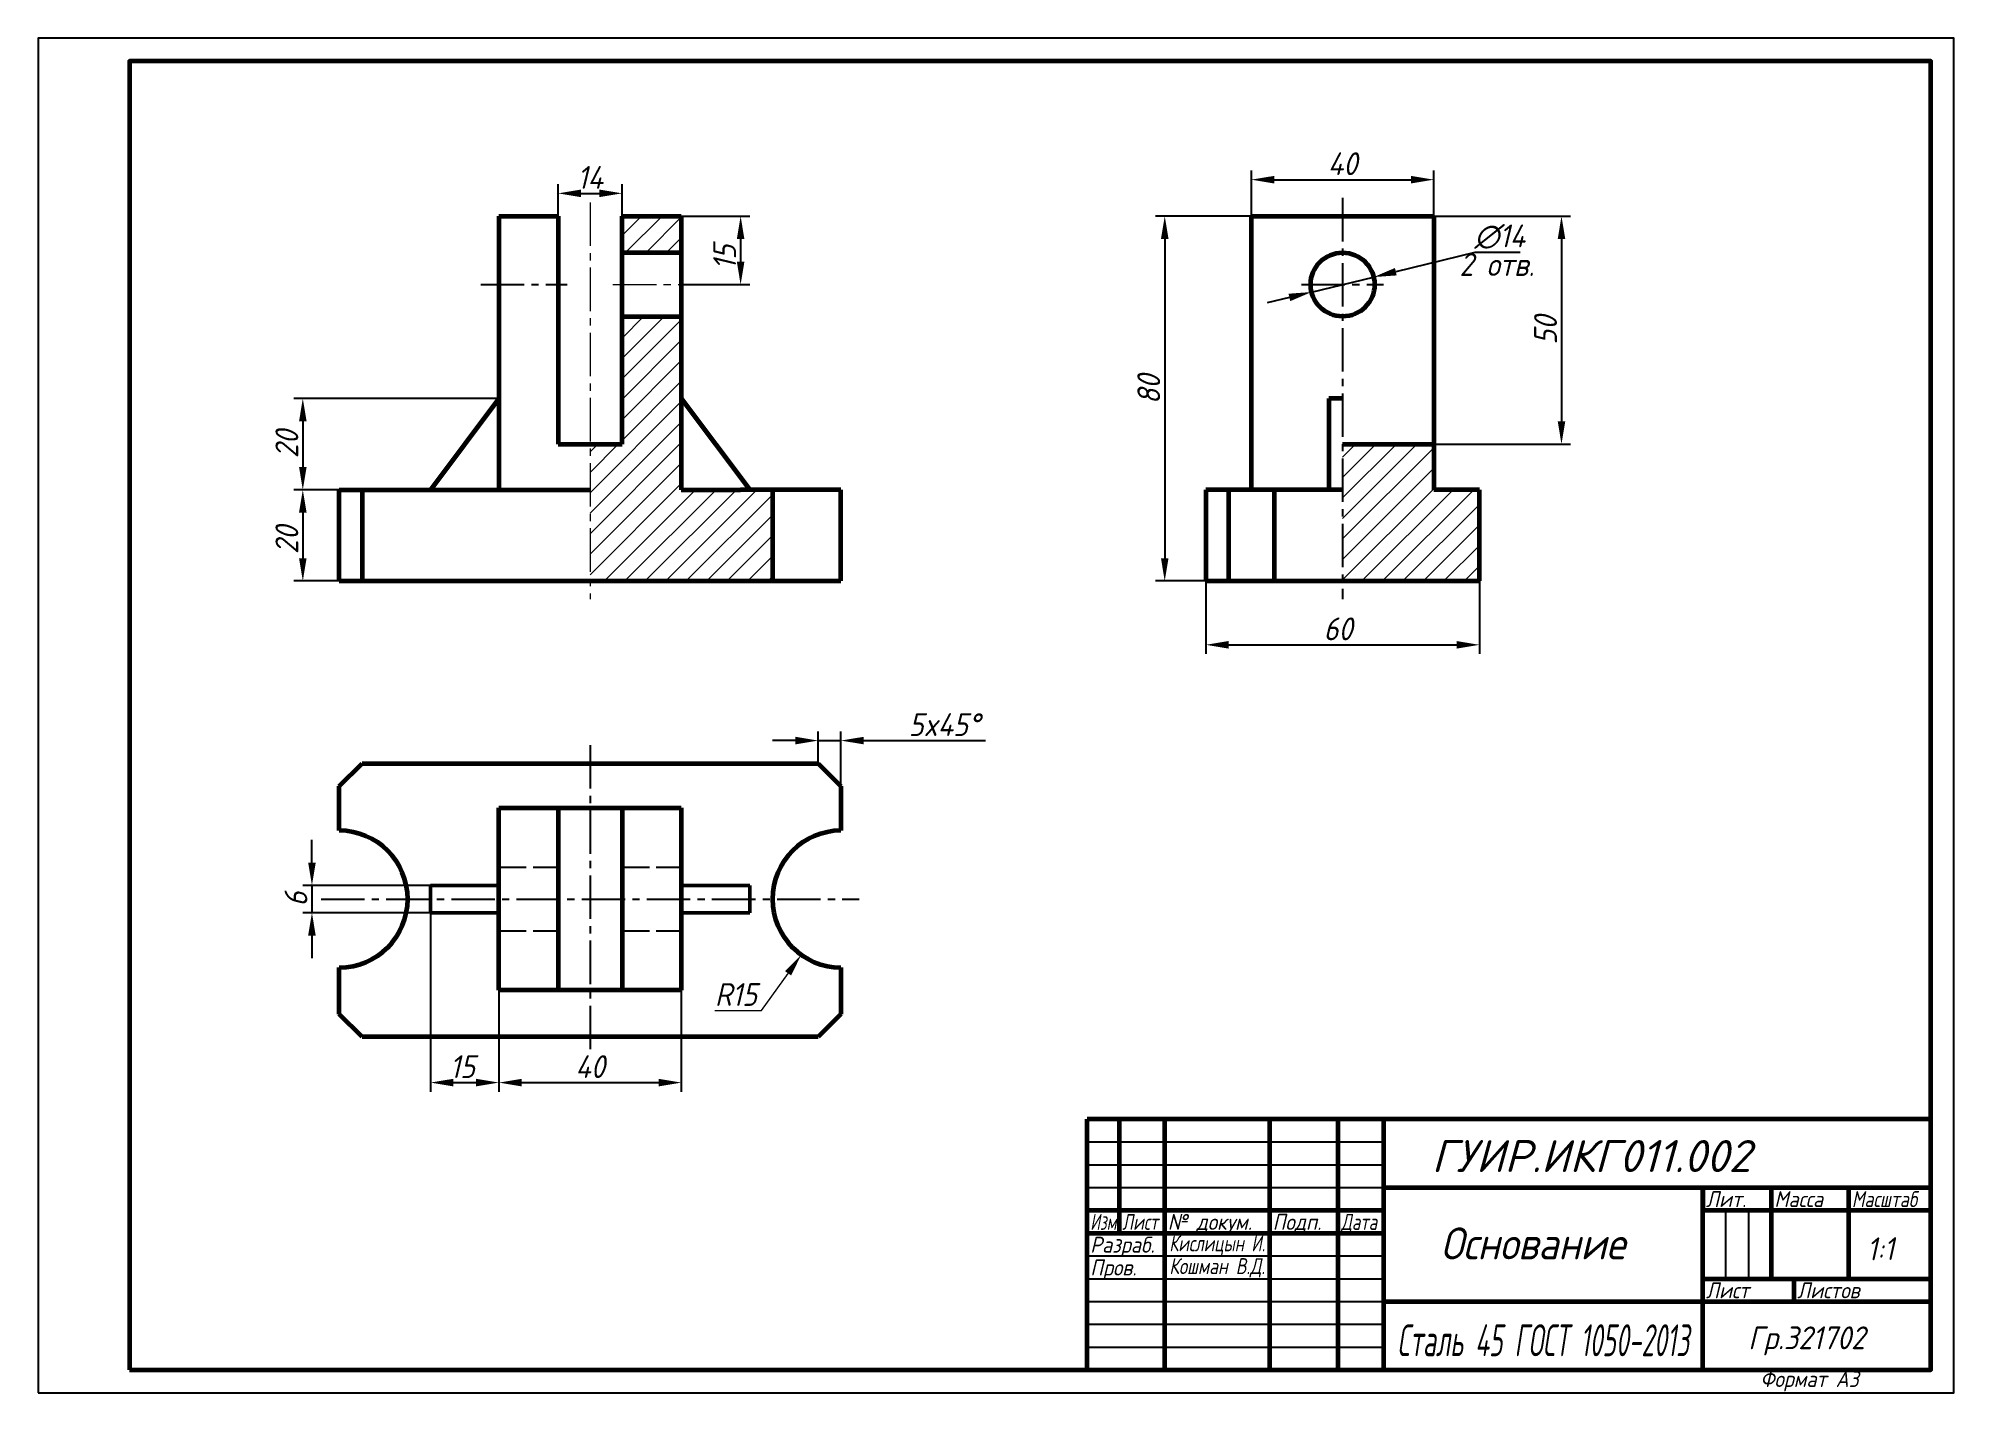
# Model space of a CAD drawing. Header units: millimetres. Extents: x -544 to 979, y -559 to 856.
# Drawn here: x 0 to 420, y 0 to 297 of the extents above; entities that cross this region are included whole.
import ezdxf
from ezdxf.enums import TextEntityAlignment as Align

# ---------------------------------------------------------------- set-up
doc = ezdxf.new("R2010")
doc.units = ezdxf.units.MM
doc.header["$LTSCALE"] = 0.5
doc.linetypes.add('ACAD_ISO02W100', pattern=[15, 12, -3])
doc.linetypes.add('осевая2', pattern=[28.575, 19.05, -3.175, 3.175, -3.175])
doc.layers.get('0').update_dxf_attribs({"lineweight": 60})
doc.layers.get('Defpoints').update_dxf_attribs({"color": 5})
doc.layers.add('1-оси', color=1, linetype='осевая2')
doc.layers.add('3-размеры', color=6, linetype='Continuous')
doc.layers.add('2-штриховка', color=7, linetype='Continuous', true_color=0x00c7c7)
doc.layers.add('4-текст', color=7, linetype='Continuous', true_color=0x00ad00)
doc.styles.get("Standard").update_dxf_attribs({"font": 'isocpeui.ttf', "width": 0.9})
doc.dimstyles.new('Standart', dxfattribs={"dimtxt": 5, "dimasz": 5, "dimexe": 2, "dimexo": 0, "dimgap": 1, "dimtad": 1, "dimtoh": 1, "dimdec": 0, "dimtxsty": 'Standard', "dimcen": 2.5, "dimadec": 0, "dimazin": 0, "dimtfac": 1, "dimtdec": 0, "dimtmove": 0, "dimatfit": 3, "dimldrblk": 'DOTSMALL', "dimfxl": 1, "dimarcsym": 0})

msp = doc.modelspace()

# ---------------------------------------------------------------- texts
at = {"lineweight": -3, "width": 0.9}
msp.add_text('Формат А3', height=3.5, dxfattribs=at).set_placement((377.6, 1.25))
at = {"layer": '3-размеры', "lineweight": 5, "width": 0.9}
msp.add_text('2 отв.', height=5, dxfattribs=at).set_placement((311.62, 244.89))
at = {"layer": '3-размеры', "lineweight": 5, "insert": (152.99, 87.32), "char_height": 5, "attachment_point": 5}
msp.add_mtext('R15', dxfattribs=at)
at = {"layer": '4-текст', "lineweight": 5}
for s, height, width, p, p2 in [('ГУИР.ИКГ011.002', 7, 0.97561, (305.52, 48.4), (375.52, 48.4)), ('Кислицын И.', 3.5, 0.772683, (248, 31), (269, 31)), ('Кошман В.Д.', 3.5, 0.762565, (248, 26), (269, 26)), ('Сталь 45 ГОСТ 1050-2013', 7, 0.548447, (298, 8), (362, 8))]:
    msp.add_text(s, height=height, dxfattribs=dict(at, width=width)).set_placement(p, p2, align=Align.FIT)
at = {"layer": '4-текст', "lineweight": -3}
for s, width, p in [('Лит.', 0.9, (365.67, 40.7)), ('Масса', 0.9, (380.67, 40.7)), ('Масштаб', 0.8, (397.67, 40.7)), ('Изм.', 0.7, (230.67, 35.7)), ('Лист', 0.75, (237.67, 35.7)), ('№ докум.', 0.9, (247.67, 35.7)), ('Подп.', 0.9, (270.67, 35.7)), ('Дата', 0.75, (285.67, 35.7)), ('Разраб.', 0.9, (230.67, 30.7)), ('Пров.', 0.9, (230.67, 25.7)), ('Лист', 0.9, (365.67, 20.7)), ('Листов', 0.9, (385.67, 20.7))]:
    msp.add_text(s, height=3.5, dxfattribs=dict(at, width=width)).set_placement(p)
at = {"layer": '4-текст', "lineweight": 5, "width": 0.9}
for s, height, p in [('Основание', 7, (307.5, 29.23)), ('Гр.321702', 5, (374.94, 9.53))]:
    msp.add_text(s, height=height, dxfattribs=at).set_placement(p)
msp.add_text('1:1', height=5, rotation=1, dxfattribs=at).set_placement((401, 29))

# ---------------------------------------------------------------- blocks, each defined once
blk = doc.blocks.new('*D4')
at = {"layer": '3-размеры', "color": 0, "lineweight": -2, "transparency": 16777216}
for p, q in [((66, 198), (56, 198)), ((58, 193), (58, 183)), ((66, 178), (56, 178))]:
    blk.add_line(p, q, dxfattribs=at)
at = {"layer": '3-размеры', "color": 0, "lineweight": 5, "transparency": 16777216}
for points in [[(57.17, 193), (58.83, 193), (58, 198)], [(57.17, 183), (58.83, 183), (58, 178)]]:
    blk.add_solid(points, dxfattribs=at)
at = {"layer": 'Defpoints', "color": 0, "lineweight": 5, "transparency": 16777216}
for p in [(66, 198), (58, 178), (66, 178)]:
    blk.add_point(p, dxfattribs=at)
at = {"layer": '3-размеры', "color": 0, "lineweight": 5, "transparency": 16777216, "insert": (54.5, 187), "char_height": 5, "attachment_point": 5, "rotation": 90}
blk.add_mtext('20', dxfattribs=at)
blk = doc.blocks.new('_DotSmall')
at = {"color": 0, "linetype": 'ByBlock', "const_width": 0.5}
blk.add_lwpolyline([(-0.0625, 0, 1), (0.0625, 0, 1)], format="xyb", close=True, dxfattribs=at)
blk = doc.blocks.new('*D5')
at = {"layer": '3-размеры', "color": 0, "lineweight": -2, "transparency": 16777216}
for p, q in [((101, 218), (56, 218)), ((58, 213), (58, 203)), ((66, 198), (56, 198))]:
    blk.add_line(p, q, dxfattribs=at)
at = {"layer": '3-размеры', "color": 0, "lineweight": 5, "transparency": 16777216}
for points in [[(57.17, 213), (58.83, 213), (58, 218)], [(57.17, 203), (58.83, 203), (58, 198)]]:
    blk.add_solid(points, dxfattribs=at)
at = {"layer": 'Defpoints', "color": 0, "lineweight": 5, "transparency": 16777216}
for p in [(101, 218), (58, 198), (66, 198)]:
    blk.add_point(p, dxfattribs=at)
at = {"layer": '3-размеры', "color": 0, "lineweight": 5, "transparency": 16777216, "insert": (54.5, 208), "char_height": 5, "attachment_point": 5, "rotation": 90}
blk.add_mtext('20', dxfattribs=at)
blk = doc.blocks.new('*D7')
at = {"layer": '3-размеры', "color": 0, "lineweight": -2, "transparency": 16777216}
for p, q in [((141, 258), (156, 258)), ((154, 253), (154, 248)), ((141, 243), (156, 243))]:
    blk.add_line(p, q, dxfattribs=at)
at = {"layer": '3-размеры', "color": 0, "lineweight": 5, "transparency": 16777216}
for points in [[(153.17, 253), (154.83, 253), (154, 258)], [(153.17, 248), (154.83, 248), (154, 243)]]:
    blk.add_solid(points, dxfattribs=at)
at = {"layer": 'Defpoints', "color": 0, "lineweight": 5, "transparency": 16777216}
for p in [(141, 258), (141, 243), (154, 243)]:
    blk.add_point(p, dxfattribs=at)
at = {"layer": '3-размеры', "color": 0, "lineweight": 5, "transparency": 16777216, "insert": (150.5, 249), "char_height": 5, "attachment_point": 5, "rotation": 90}
blk.add_mtext('15', dxfattribs=at)
blk = doc.blocks.new('*D8')
at = {"layer": '3-размеры', "color": 0, "lineweight": -2, "transparency": 16777216}
for p, q in [((114, 258), (114, 265)), ((128, 258), (128, 265)), ((119, 263), (123, 263))]:
    blk.add_line(p, q, dxfattribs=at)
at = {"layer": '3-размеры', "color": 0, "lineweight": 5, "transparency": 16777216}
for points in [[(119, 263.83), (119, 262.17), (114, 263)], [(123, 263.83), (123, 262.17), (128, 263)]]:
    blk.add_solid(points, dxfattribs=at)
at = {"layer": 'Defpoints', "color": 0, "lineweight": 5, "transparency": 16777216}
for p in [(128, 263), (114, 258), (128, 258)]:
    blk.add_point(p, dxfattribs=at)
at = {"layer": '3-размеры', "color": 0, "lineweight": 5, "transparency": 16777216, "insert": (121, 266.5), "char_height": 5, "attachment_point": 5}
blk.add_mtext('14', dxfattribs=at)
blk = doc.blocks.new('*D11')
at = {"layer": '3-размеры', "color": 0, "lineweight": -2, "transparency": 16777216}
for p, q in [((60, 116.25), (60, 121.25)), ((86, 111.25), (58, 111.25)), ((60, 111.25), (60, 105.25)), ((86, 105.25), (58, 105.25)), ((60, 100.25), (60, 95.25))]:
    blk.add_line(p, q, dxfattribs=at)
at = {"layer": '3-размеры', "color": 0, "lineweight": 5, "transparency": 16777216}
for points in [[(59.17, 116.25), (60.83, 116.25), (60, 111.25)], [(59.17, 100.25), (60.83, 100.25), (60, 105.25)]]:
    blk.add_solid(points, dxfattribs=at)
at = {"layer": 'Defpoints', "color": 0, "lineweight": 5, "transparency": 16777216}
for p in [(86, 111.25), (60, 105.25), (86, 105.25)]:
    blk.add_point(p, dxfattribs=at)
at = {"layer": '3-размеры', "color": 0, "lineweight": 5, "transparency": 16777216, "insert": (56.5, 108.25), "char_height": 5, "attachment_point": 5, "rotation": 90}
blk.add_mtext('6', dxfattribs=at)
blk = doc.blocks.new('*D12')
at = {"layer": '3-размеры', "color": 0, "lineweight": -2, "transparency": 16777216}
for p, q in [((86, 105.25), (86, 66)), ((101, 105.25), (101, 66)), ((91, 68), (96, 68))]:
    blk.add_line(p, q, dxfattribs=at)
at = {"layer": '3-размеры', "color": 0, "lineweight": 5, "transparency": 16777216}
for points in [[(91, 68.83), (91, 67.17), (86, 68)], [(96, 68.83), (96, 67.17), (101, 68)]]:
    blk.add_solid(points, dxfattribs=at)
at = {"layer": 'Defpoints', "color": 0, "lineweight": 5, "transparency": 16777216}
for p in [(86, 105.25), (101, 105.25), (101, 68)]:
    blk.add_point(p, dxfattribs=at)
at = {"layer": '3-размеры', "color": 0, "lineweight": 5, "transparency": 16777216, "insert": (93, 71.5), "char_height": 5, "attachment_point": 5}
blk.add_mtext('15', dxfattribs=at)
blk = doc.blocks.new('*D13')
at = {"layer": '3-размеры', "color": 0, "lineweight": -2, "transparency": 16777216}
for p, q in [((101, 88.25), (101, 66)), ((141, 88.25), (141, 66)), ((106, 68), (136, 68))]:
    blk.add_line(p, q, dxfattribs=at)
at = {"layer": '3-размеры', "color": 0, "lineweight": 5, "transparency": 16777216}
for points in [[(106, 68.83), (106, 67.17), (101, 68)], [(136, 68.83), (136, 67.17), (141, 68)]]:
    blk.add_solid(points, dxfattribs=at)
at = {"layer": 'Defpoints', "color": 0, "lineweight": 5, "transparency": 16777216}
for p in [(101, 88.25), (141, 88.25), (141, 68)]:
    blk.add_point(p, dxfattribs=at)
at = {"layer": '3-размеры', "color": 0, "lineweight": 5, "transparency": 16777216, "insert": (121, 71.5), "char_height": 5, "attachment_point": 5}
blk.add_mtext('40', dxfattribs=at)
blk = doc.blocks.new('*D14')
at = {"layer": '3-размеры', "color": 0, "lineweight": -2, "transparency": 16777216}
for p, q in [((266, 258), (266, 268)), ((271, 266), (301, 266)), ((306, 258), (306, 268))]:
    blk.add_line(p, q, dxfattribs=at)
at = {"layer": '3-размеры', "color": 0, "lineweight": 5, "transparency": 16777216}
for points in [[(271, 266.83), (271, 265.17), (266, 266)], [(301, 266.83), (301, 265.17), (306, 266)]]:
    blk.add_solid(points, dxfattribs=at)
at = {"layer": 'Defpoints', "color": 0, "lineweight": 5, "transparency": 16777216}
for p in [(306, 266), (266, 258), (306, 258)]:
    blk.add_point(p, dxfattribs=at)
at = {"layer": '3-размеры', "color": 0, "lineweight": 5, "transparency": 16777216, "insert": (286, 269.5), "char_height": 5, "attachment_point": 5}
blk.add_mtext('40', dxfattribs=at)
blk = doc.blocks.new('*D15')
at = {"layer": '3-размеры', "color": 0, "lineweight": -2, "transparency": 16777216}
for p, q in [((266, 258), (245, 258)), ((247, 253), (247, 183)), ((256, 178), (245, 178))]:
    blk.add_line(p, q, dxfattribs=at)
at = {"layer": '3-размеры', "color": 0, "lineweight": 5, "transparency": 16777216}
for points in [[(246.17, 253), (247.83, 253), (247, 258)], [(246.17, 183), (247.83, 183), (247, 178)]]:
    blk.add_solid(points, dxfattribs=at)
at = {"layer": 'Defpoints', "color": 0, "lineweight": 5, "transparency": 16777216}
for p in [(266, 258), (247, 178), (256, 178)]:
    blk.add_point(p, dxfattribs=at)
at = {"layer": '3-размеры', "color": 0, "lineweight": 5, "transparency": 16777216, "insert": (243.5, 220), "char_height": 5, "attachment_point": 5, "rotation": 90}
blk.add_mtext('80', dxfattribs=at)
blk = doc.blocks.new('*D16')
at = {"layer": '3-размеры', "color": 0, "lineweight": -2, "transparency": 16777216}
for p, q in [((256, 178), (256, 162)), ((316, 178), (316, 162)), ((261, 164), (311, 164))]:
    blk.add_line(p, q, dxfattribs=at)
at = {"layer": '3-размеры', "color": 0, "lineweight": 5, "transparency": 16777216}
for points in [[(261, 164.83), (261, 163.17), (256, 164)], [(311, 164.83), (311, 163.17), (316, 164)]]:
    blk.add_solid(points, dxfattribs=at)
at = {"layer": 'Defpoints', "color": 0, "lineweight": 5, "transparency": 16777216}
for p in [(256, 178), (316, 178), (316, 164)]:
    blk.add_point(p, dxfattribs=at)
at = {"layer": '3-размеры', "color": 0, "lineweight": 5, "transparency": 16777216, "insert": (285, 167.5), "char_height": 5, "attachment_point": 5}
blk.add_mtext('60', dxfattribs=at)
blk = doc.blocks.new('*D17')
at = {"layer": '3-размеры', "color": 0, "lineweight": -2, "transparency": 16777216}
for p, q in [((315, 250), (297.66, 245.82)), ((324.95, 250), (315, 250)), ((279.2, 241.36), (292.8, 244.64)), ((274.34, 240.18), (269.47, 239.01))]:
    blk.add_line(p, q, dxfattribs=at)
at = {"layer": '3-размеры', "color": 0, "lineweight": 5, "transparency": 16777216}
for points in [[(297.47, 246.63), (297.86, 245.01), (292.8, 244.64)], [(274.14, 240.99), (274.53, 239.37), (279.2, 241.36)]]:
    blk.add_solid(points, dxfattribs=at)
at = {"layer": 'Defpoints', "color": 0, "lineweight": 5, "transparency": 16777216}
for p in [(292.8, 244.64), (279.2, 241.36)]:
    blk.add_point(p, dxfattribs=at)
at = {"layer": '3-размеры', "color": 0, "lineweight": 5, "transparency": 16777216, "insert": (320.47, 253.5), "char_height": 5, "attachment_point": 5}
blk.add_mtext('∅14', dxfattribs=at)
blk = doc.blocks.new('*D18')
at = {"layer": '3-размеры', "color": 0, "lineweight": -2, "transparency": 16777216}
for p, q in [((166, 143), (161, 143)), ((171, 138), (171, 145)), ((171, 143), (176, 143)), ((176, 133), (176, 145)), ((181, 143), (207.67, 143))]:
    blk.add_line(p, q, dxfattribs=at)
at = {"layer": '3-размеры', "color": 0, "lineweight": 5, "transparency": 16777216}
for points in [[(166, 143.83), (166, 142.17), (171, 143)], [(181, 143.83), (181, 142.17), (176, 143)]]:
    blk.add_solid(points, dxfattribs=at)
at = {"layer": 'Defpoints', "color": 0, "lineweight": 5, "transparency": 16777216}
for p in [(176, 143), (171, 138), (176, 133)]:
    blk.add_point(p, dxfattribs=at)
at = {"layer": '3-размеры', "color": 0, "lineweight": 5, "transparency": 16777216, "insert": (198.65, 146.5), "char_height": 5, "attachment_point": 5}
blk.add_mtext('5x45%%D', dxfattribs=at)
blk = doc.blocks.new('*D19')
at = {"layer": '3-размеры', "color": 0, "lineweight": -2, "transparency": 16777216}
for p, q in [((306, 258), (336, 258)), ((334, 253), (334, 213)), ((306, 208), (336, 208))]:
    blk.add_line(p, q, dxfattribs=at)
at = {"layer": '3-размеры', "color": 0, "lineweight": 5, "transparency": 16777216}
for points in [[(333.17, 253), (334.83, 253), (334, 258)], [(333.17, 213), (334.83, 213), (334, 208)]]:
    blk.add_solid(points, dxfattribs=at)
at = {"layer": 'Defpoints', "color": 0, "lineweight": 5, "transparency": 16777216}
for p in [(306, 258), (306, 208), (334, 208)]:
    blk.add_point(p, dxfattribs=at)
at = {"layer": '3-размеры', "color": 0, "lineweight": 5, "transparency": 16777216, "insert": (330.5, 233), "char_height": 5, "attachment_point": 5, "rotation": 90}
blk.add_mtext('50', dxfattribs=at)

# ---------------------------------------------------------------- dimensions: what is measured, and where the dimension line sits
at = {"layer": '3-размеры', "lineweight": 5}
for base, p1, p2, picture, middle in [((128, 263), (114, 258), (128, 258), '*D8', (121, 263)), ((306, 266), (266, 258), (306, 258), '*D14', (286, 266)), ((316, 164), (256, 178), (316, 178), '*D16', (285, 164)), ((101, 68), (86, 105.25), (101, 105.25), '*D12', (93, 68)), ((141, 68), (101, 88.25), (141, 88.25), '*D13', (121, 68))]:
    dim = msp.add_linear_dim(base=base, p1=p1, p2=p2, dimstyle='Standart', dxfattribs=at)
    dim.commit()
    dim.dimension.update_dxf_attribs({"geometry": picture, "text_midpoint": middle, "dimtype": 160})
for base, p1, p2, picture, middle in [((154, 243), (141, 258), (141, 243), '*D7', (154, 249)), ((247, 178), (266, 258), (256, 178), '*D15', (247, 220)), ((334, 208), (306, 258), (306, 208), '*D19', (334, 233)), ((58, 198), (101, 218), (66, 198), '*D5', (58, 208)), ((58, 178), (66, 198), (66, 178), '*D4', (58, 187)), ((60, 105.25), (86, 111.25), (86, 105.25), '*D11', (60, 108.25))]:
    dim = msp.add_linear_dim(base=base, p1=p1, p2=p2, angle=90, dimstyle='Standart', dxfattribs=at)
    dim.commit()
    dim.dimension.update_dxf_attribs({"geometry": picture, "text_midpoint": middle, "dimtype": 160})
dim = msp.add_diameter_dim_2p(p1=(279.2, 241.36), p2=(292.8, 244.64), dimstyle='Standart', dxfattribs=at)
dim.commit()
dim.dimension.update_dxf_attribs({"geometry": '*D17', "text_midpoint": (315, 250), "dimtype": 163})
dim = msp.add_linear_dim(base=(176, 143), p1=(171, 138), p2=(176, 133), text='<>x45%%D', dimstyle='Standart', dxfattribs=at)
dim.commit()
dim.dimension.update_dxf_attribs({"geometry": '*D18', "text_midpoint": (198.65, 143), "dimtype": 160})

# ---------------------------------------------------------------- hatches: boundary and pattern name
at = {"linetype": 'ACAD_ISO02W100', "lineweight": 5}
h = msp.add_hatch(dxfattribs=at)
h.set_pattern_fill('ANSI31', color=256)
h.paths.add_polyline_path([(306, 198), (306, 208), (286, 208), (286, 178), (316, 178), (316, 198)])
at = {"layer": '2-штриховка', "lineweight": 5}
h = msp.add_hatch(dxfattribs=at)
h.set_pattern_fill('ANSI31', color=0)
h.paths.add_polyline_path([(161, 198), (154, 198), (141, 198), (141, 236), (128, 236), (128, 208), (121, 208), (121, 178), (161, 178)])
h.paths.add_polyline_path([(141, 258), (128, 258), (128, 250), (141, 250)])

# ---------------------------------------------------------------- linework, layer by layer
for p, q in [((101, 258), (114, 258)), ((101, 258), (101, 198)), ((114, 258), (114, 208)), ((128, 208), (128, 258)), ((128, 258), (141, 258)), ((141, 258), (141, 198)), ((266, 198), (266, 258)), ((266, 258), (306, 258)), ((306, 258), (306, 198)), ((128, 250), (141, 250)), ((128, 236), (141, 236)), ((101, 218), (86, 198)), ((141, 218), (156, 198)), ((286, 218), (283, 218)), ((283, 218), (283, 198)), ((114, 208), (128, 208)), ((286, 208), (306, 208)), ((66, 178), (66, 198)), ((66, 198), (121, 198)), ((71, 198), (71, 178)), ((141, 198), (154, 198)), ((176, 198), (154, 198)), ((161, 198), (161, 178)), ((176, 178), (176, 198)), ((256, 198), (256, 178)), ((286, 198), (256, 198)), ((261, 198), (261, 178)), ((271, 198), (271, 178)), ((316, 198), (306, 198)), ((316, 178), (316, 198)), ((66, 178), (176, 178)), ((66, 178), (66, 178)), ((176, 178), (176, 178)), ((256, 178), (316, 178)), ((66, 133), (71, 138)), ((71, 138), (171, 138)), ((171, 138), (176, 133)), ((66, 123.25), (66, 133)), ((176, 133), (176, 123.25)), ((101, 128.25), (141, 128.25)), ((101, 88.25), (101, 128.25)), ((114, 128.25), (114, 88.25)), ((128, 128.25), (128, 88.25)), ((141, 128.25), (141, 88.25)), ((66, 83), (66, 93.25)), ((176, 93.25), (176, 83)), ((141, 88.25), (101, 88.25)), ((71, 78), (66, 83)), ((176, 83), (171, 78)), ((171, 78), (71, 78)), ((365, 45), (365, 40))]:
    msp.add_line(p, q)
at = {"linetype": 'ACAD_ISO02W100', "lineweight": -2}
for p, q in [((101, 115.25), (114, 115.25)), ((128, 115.25), (141, 115.25)), ((101, 101.25), (114, 101.25)), ((128, 101.25), (141, 101.25))]:
    msp.add_line(p, q, dxfattribs=at)
at = {"lineweight": 50}
for p, q in [((86, 105.25), (86, 111.25)), ((86, 111.25), (101, 111.25)), ((141, 111.25), (156, 111.25)), ((156, 111.25), (156, 105.25)), ((101, 105.25), (86, 105.25)), ((156, 105.25), (141, 105.25))]:
    msp.add_line(p, q, dxfattribs=at)
at = {"lineweight": 60}
for p, q in [((415, 60), (230, 60)), ((230, 5), (230, 60)), ((237, 60), (237, 35)), ((247, 5), (247, 60)), ((270, 60), (270, 5)), ((285, 5), (285, 60)), ((295, 60), (295, 5)), ((295, 45), (415, 45)), ((365, 5), (365, 45)), ((380, 45), (380, 25)), ((397, 25), (397, 45)), ((230, 40), (295, 40)), ((365, 40), (415, 40)), ((230, 35), (295, 35)), ((365, 25), (415, 25)), ((385, 20), (385, 25)), ((295, 20), (415, 20))]:
    msp.add_line(p, q, dxfattribs=at)
at = {"lineweight": -3}
for p, q in [((230, 55), (295, 55)), ((230, 50), (295, 50)), ((230, 45), (295, 45)), ((370, 25), (370, 40)), ((375, 40), (375, 25)), ((230, 30), (295, 30)), ((230, 25), (295, 25)), ((230, 20), (295, 20)), ((230, 15), (295, 15)), ((230, 10), (295, 10))]:
    msp.add_line(p, q, dxfattribs=at)
at = {"lineweight": 60}
msp.add_lwpolyline([(20, 5), (415, 5), (415, 292), (20, 292)], close=True, dxfattribs=at)
msp.add_circle((286, 243), 7)
for centre, start, end in [((66, 108.25), 270, 90), ((176, 108.25), 90, 270)]:
    msp.add_arc(centre, 15, start, end)
at = {"layer": '1-оси', "lineweight": 5}
for p, q in [((121, 261), (121, 174)), ((126, 243), (143, 243))]:
    msp.add_line(p, q, dxfattribs=at)
at = {"layer": '1-оси'}
for p, q in [((286, 262), (286, 174)), ((97, 243), (116, 243)), ((277, 243), (295, 243)), ((121, 142), (121, 74)), ((62, 108.25), (180, 108.25))]:
    msp.add_line(p, q, dxfattribs=at)
at = {"layer": '3-размеры', "lineweight": 5}
for p, q in [((158.6, 83.82), (164.4, 91.96)), ((148.38, 83.82), (158.6, 83.82))]:
    msp.add_line(p, q, dxfattribs=at)
msp.add_solid([(163.72, 92.45), (165.08, 91.48), (167.3, 96.04)], dxfattribs=at)
at = {"layer": 'Defpoints'}
msp.add_lwpolyline([(0, 0), (420, 0), (420, 297), (0, 297)], close=True, dxfattribs=at)

msp.set_redraw_order([(e.dxf.handle, doc.entitydb.next_handle()) for e in msp.query("TEXT MTEXT ATTDEF DIMENSION ARC_DIMENSION")])  # texts and dimensions are drawn at this point

doc.saveas('drawing.dxf')
